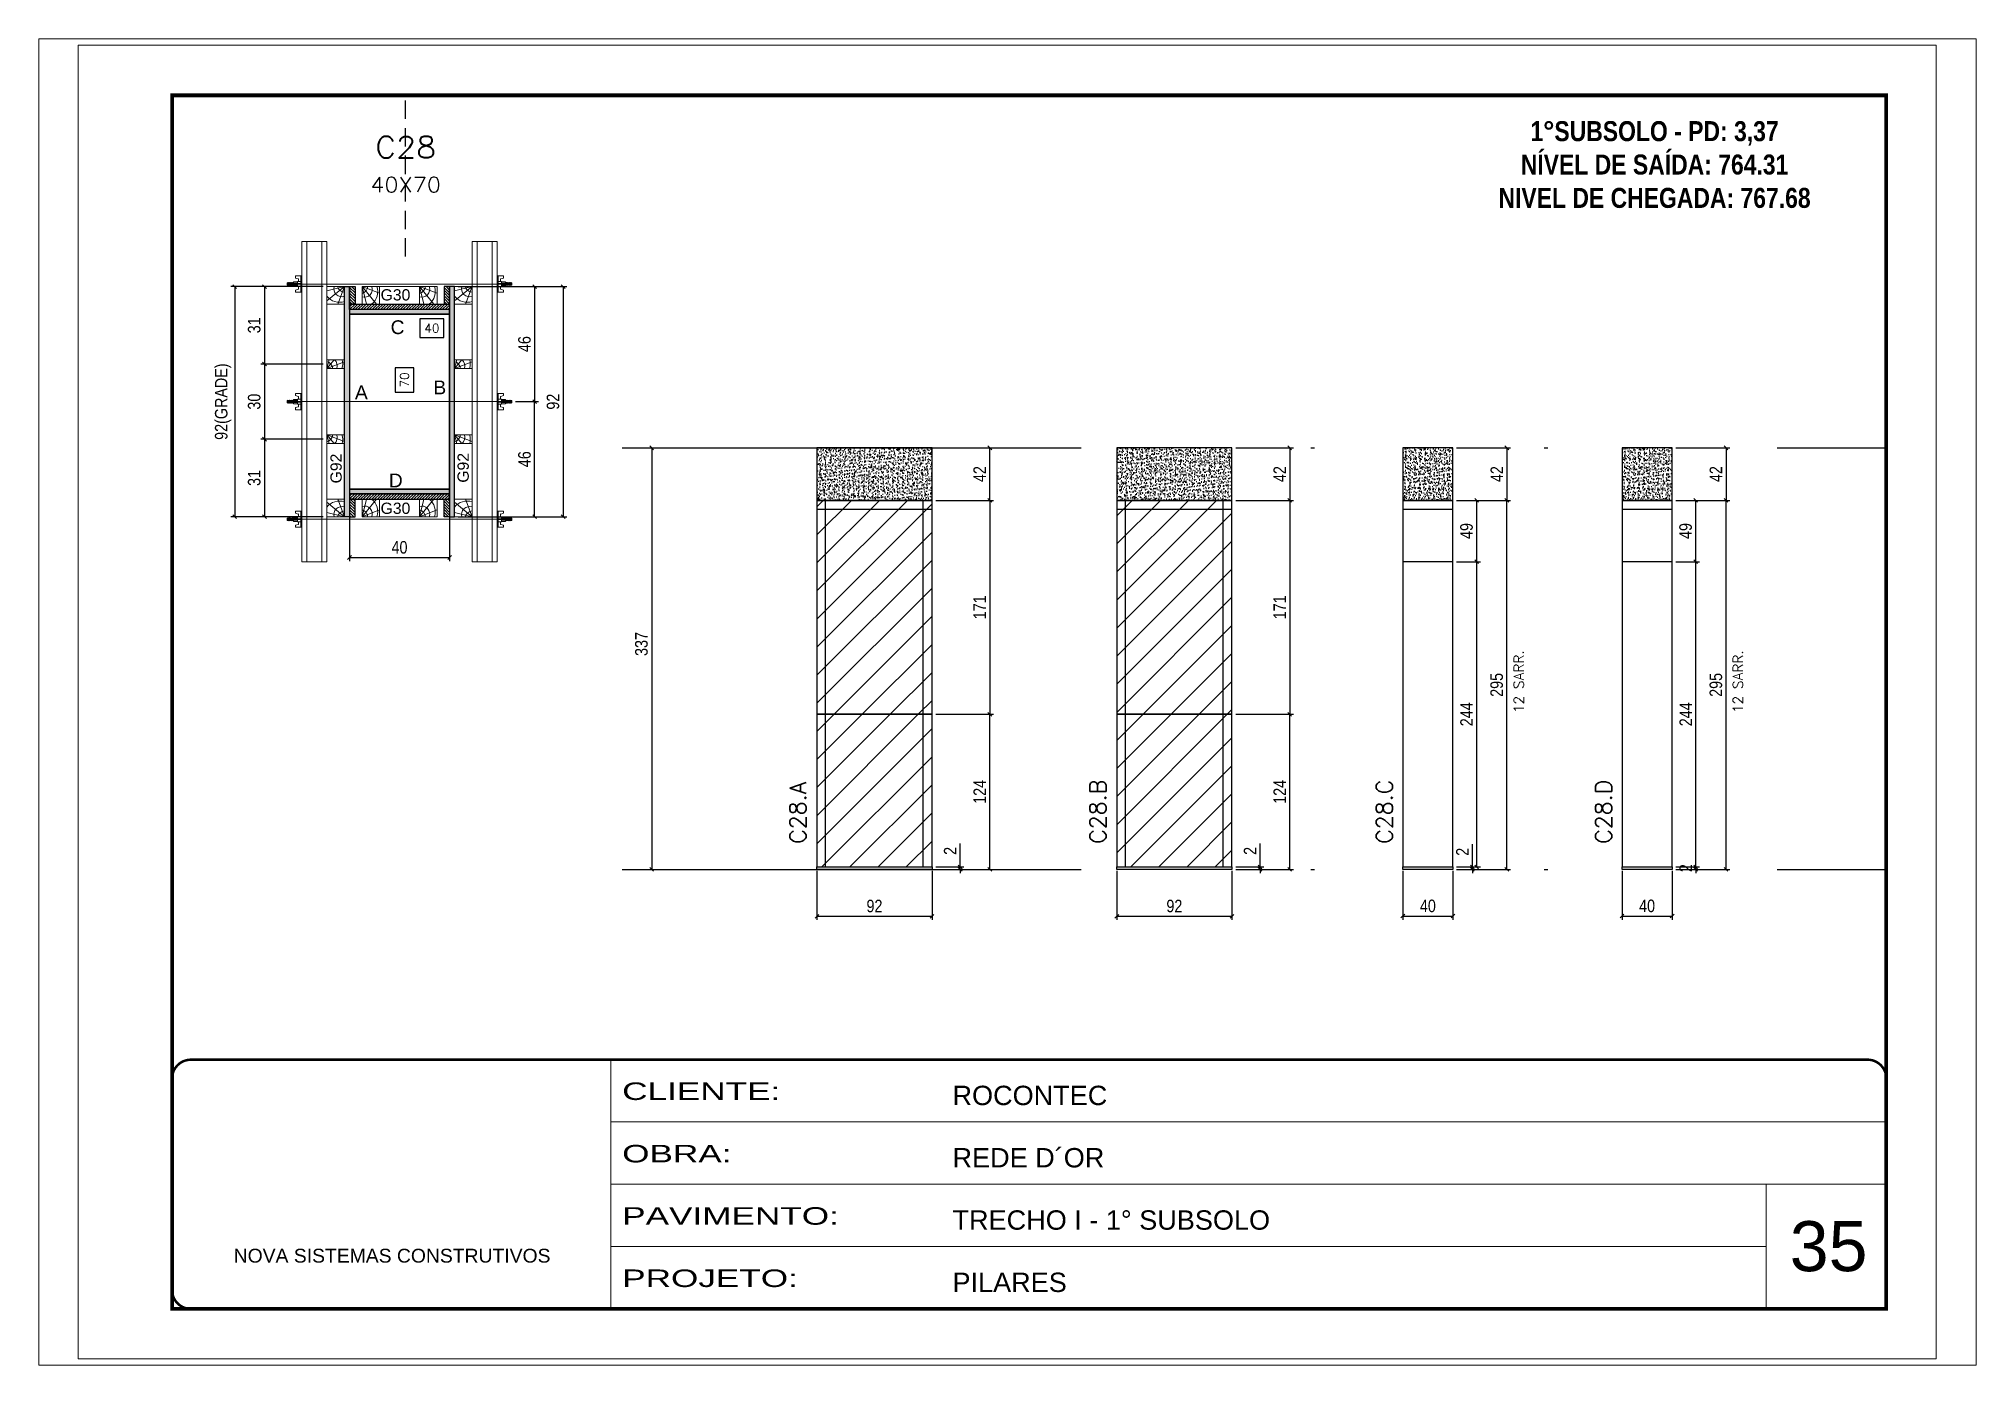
# Paper-space layout '01 (35)' of a CAD drawing. Extents: x -15 to 271, y 0 to 195.
# The model-space entities are those that its viewports show. They can reach past a viewport. Long polylines and large blocks are cut down to what shows.
import ezdxf
from ezdxf.enums import TextEntityAlignment as Align

# ---------------------------------------------------------------- set-up
doc = ezdxf.new("R2010")
doc.units = 0
for name, pattern in [('CONTINUO', [0]), ('DASHED', [0.75, 0.5, -0.25]), ('DIVIDE2', [0.625, 0.25, -0.125, 0, -0.125, 0, -0.125]), ('HIDDEN', [0.375, 0.25, -0.125])]:
    doc.linetypes.add(name, pattern=pattern)
for name, color, linetype, lineweight in [('CARIMBO', 255, 'Continuous', 9), ('Folhas', 255, 'Continuous', 9), ('Hachura', 251, 'Continuous', 9), ('Madeira', 126, 'Continuous', 18), ('Perfil Metálico', 224, 'Continuous', 18), ('SARRAFO DE PRESSAO', 251, 'DASHED', 9), ('Texto Seção', 7, 'Continuous', 15)]:
    doc.layers.add(name, color=color, linetype=linetype, lineweight=lineweight)
for name, color, linetype in [('CHAPA', 1, 'Continuous'), ('COTA', 241, 'Continuous'), ('cotas', 4, 'Continuous'), ('MEIO_PONT', 93, 'Continuous'), ('NOMENCLATURA', 7, 'Continuous'), ('Nível', 160, 'Continuous'), ('Painéis', 200, 'Continuous'), ('SARR_2.2x7', 40, 'Continuous'), ('SARRAFO', 251, 'Continuous'), ('Sarrafo de Pressão', 42, 'HIDDEN'), ('Texto de Titulo', 7, 'Continuous'), ('Texto Qtd Sarr', 242, 'Continuous'), ('TEXTO_GERAL', 7, 'Continuous')]:
    doc.layers.add(name, color=color, linetype=linetype)
doc.styles.add('ARIAL', font='arial.ttf')
doc.styles.add('COTA TECNICA', font='techl___.ttf', dxfattribs={"height": 10})
doc.styles.add('COTA TECNICA 2X', font='techl___.ttf', dxfattribs={"height": 10})
doc.styles.add('COTA TECNICA-50', font='techl___.ttf', dxfattribs={"height": 10})
doc.styles.add('REGUA-120', font='ROMANS.shx', dxfattribs={"height": 15})
doc.styles.add('ROMANC', font='techb___.ttf', dxfattribs={"height": 2.5})
doc.styles.add('ROMANS', font='romans.shx')
doc.styles.add('SANSSERIF', font='sas_____.pfb')
doc.styles.add('Tecnologia', font='')
doc.styles.get('Tecnologia').set_extended_font_data('Forgotten Futurist')
doc.dimstyles.new('COTA PAINEL-50', dxfattribs={"dimtxt": 10, "dimasz": 3, "dimexe": 3, "dimexo": 3, "dimgap": 3, "dimtad": 1, "dimdec": 1, "dimzin": 12, "dimdsep": 46, "dimtxsty": 'COTA TECNICA-50', "dimblk1": 'OBLIQUE', "dimblk2": 'OBLIQUE', "dimsah": 1, "dimcen": 0.9, "dimclrd": 4, "dimclre": 4, "dimclrt": 240, "dimadec": 1, "dimazin": 3, "dimtfac": 1, "dimtdec": 1, "dimtmove": 0, "dimatfit": 3, "dimfxl": 1, "dimtolj": 1, "dimtzin": 12, "dimarcsym": 0})
doc.dimstyles.new('PAINEL', dxfattribs={"dimtxt": 10, "dimasz": 3, "dimexe": 3, "dimexo": 3, "dimgap": 3, "dimtad": 1, "dimdec": 1, "dimzin": 12, "dimdsep": 46, "dimtxsty": 'COTA TECNICA', "dimblk1": 'OBLIQUE', "dimblk2": 'OBLIQUE', "dimsah": 1, "dimcen": 0.9, "dimclrd": 4, "dimclre": 4, "dimclrt": 240, "dimadec": 1, "dimazin": 3, "dimtfac": 1, "dimtdec": 1, "dimtmove": 0, "dimatfit": 3, "dimfxl": 1, "dimtolj": 1, "dimtzin": 12, "dimarcsym": 0})
doc.dimstyles.new('SECAO PILAR', dxfattribs={"dimtxt": 10, "dimasz": 3, "dimexe": 3, "dimexo": 3, "dimgap": 3, "dimtad": 1, "dimdec": 1, "dimlfac": 0.5, "dimzin": 12, "dimdsep": 46, "dimtxsty": 'COTA TECNICA 2X', "dimblk1": 'OBLIQUE', "dimblk2": 'OBLIQUE', "dimsah": 1, "dimcen": 0.9, "dimclrd": 256, "dimclre": 256, "dimclrt": 256, "dimadec": 1, "dimazin": 3, "dimtfac": 1, "dimtdec": 1, "dimtmove": 0, "dimatfit": 3, "dimfxl": 1, "dimtolj": 1, "dimtzin": 12, "dimarcsym": 0})
doc.dimstyles.new('SECÇÃO 2', dxfattribs={"dimtxt": 7, "dimasz": 6, "dimexe": 0.18, "dimexo": 2, "dimgap": -4, "dimtad": 3, "dimdec": 1, "dimlfac": 0.5, "dimzin": 12, "dimdsep": 46, "dimtxsty": 'ROMANS', "dimblk": 'ARCHTICK', "dimcen": 0.09, "dimse1": 1, "dimse2": 1, "dimsd1": 1, "dimsd2": 1, "dimclrd": 180, "dimclre": 5, "dimclrt": 1, "dimadec": 0, "dimazin": 3, "dimtfac": 1, "dimtdec": 1, "dimtofl": 0, "dimtmove": 0, "dimatfit": 3, "dimldrblk": 'ARCHTICK', "dimfxl": 1, "dimtolj": 1, "dimtzin": 0, "dimarcsym": 0})
pattern_1 = [(45, (-127656.967, -22713.47), (-11.2253202, 11.2253202), [])]
pattern_2 = [(50, (-127656.9665, -22713.4705), (5.46554007, -0.47817257), [0.5715, -6.2865]), (355, (-127656.9665, -22713.4705), (-1.05730264, 5.73170536), [0.4572, -5.02921753]), (100.4514447, (-127656.511, -22713.5104), (4.40823741, 5.25353256), [0.48570026, -5.34270734]), (46.1842, (-127656.9665, -22711.9465), (8.13237123, -1.26126984), [0.85725, -9.42975]), (96.6355576, (-127656.289, -22712.052), (7.122124, 7.42278374), [0.7285507, -8.01406824]), (351.184151, (-127656.9665, -22711.9465), (7.122124, 7.42278374), [0.685799, -7.54379196]), (21, (-127656.2045, -22712.3275), (4.54843174, -3.06795595), [0.5715, -6.2865]), (326, (-127656.2045, -22712.3275), (1.85406085, 5.52563898), [0.4572, -5.0292]), (71.451445, (-127655.8255, -22712.583), (6.40249258, 2.45768307), [0.48570026, -5.34269813]), (37.5, (-127656.9665, -22713.4705), (0.092658098, 2.536651166), [0, -4.96824, 0, -5.1054, 0, -5.04825]), (7.5, (-127656.9665, -22713.4705), (2.004589875, 3.005417245), [0, -2.91084, 0, -4.85394, 0, -1.92405]), (327.5, (-127658.6658, -22713.4705), (4.067717855, -0.17186232), [0, -1.905, 0, -5.9436, 0, -7.8867]), (317.5, (-127659.4278, -22713.4705), (4.44387544, 0.76279473), [0, -2.4765, 0, -3.94716, 0, -5.6007])]

psp = doc.layouts.new('01 (35)')

msp = doc.modelspace()

# ---------------------------------------------------------------- texts
at = {"layer": 'CARIMBO', "style": 'ARIAL'}
msp.add_text('35', height=40, dxfattribs=at).set_placement((7486.89, 2358.28))
at = {"layer": 'NOMENCLATURA', "color": 2, "insert": (7378.86, 3304.19), "char_height": 16, "attachment_point": 2, "style": 'ROMANC'}
msp.add_mtext_dynamic_manual_height_columns('\\P1°SUBSOLO - PD: 3,37\\PNÍVEL DE SAÍDA: 764.31\\PNIVEL DE CHEGADA: 767.68', width=300.2766, gutter_width=1, heights=[0], dxfattribs=at)
at = {"layer": 'Texto Seção', "linetype": 'Continuous', "style": 'ROMANS'}
for p in [(7274.33, 2804.42), (7449.51, 2804.42)]:
    msp.add_text('12 SARR.', height=8, rotation=90, dxfattribs=at).set_placement(p)
at = {"layer": 'Texto Seção', "char_height": 13, "width": 285.3299, "attachment_point": 7, "rotation": 90, "style": 'REGUA-120'}
for s, insert in [('C28.A', (6700.71, 2699.88)), ('C28.B', (6940.44, 2699.88)), ('C28.C', (7169.42, 2699.88)), ('C28.D', (7344.59, 2699.88))]:
    msp.add_mtext(s, dxfattribs=dict(at, insert=insert))
at = {"layer": 'TEXTO_GERAL', "style": 'ARIAL'}
for s, p in [('C', (6374.24, 3112.81)), ('A', (6345.29, 3060.76)), ('B', (6408, 3064.67)), ('D', (6372.83, 2990.31))]:
    msp.add_text(s, height=11, dxfattribs=at).set_placement(p, align=Align.MIDDLE_CENTER)
at = {"layer": 'TEXTO_GERAL', "color": 0, "linetype": 'Continuous', "style": 'SANSSERIF'}
for p in [(6325.1, 2987.98), (6426.66, 2988.52)]:
    msp.add_text('G92', height=9, rotation=90, dxfattribs=at).set_placement(p, align=Align.MIDDLE_LEFT)
at = {"layer": 'TEXTO_GERAL', "color": 0, "linetype": 'Continuous', "char_height": 9, "width": 285.3299, "style": 'SANSSERIF'}
for insert, attachment_point in [((6360.68, 3143.17), 1), ((6360.68, 2963.45), 7)]:
    msp.add_mtext('G30', dxfattribs=dict(at, insert=insert, attachment_point=attachment_point))

# ---------------------------------------------------------------- blocks, each defined once
blk = doc.blocks.new('9999999999')
at = {"color": 30, "linetype": 'CONTINUO'}
for p, q in [((98564.6, 34230.2), (98564.6, 34429.4)), ((98564.6, 34379.6), (99584, 34379.6)), ((98564.6, 34329.8), (99488, 34329.8)), ((99584, 34329.8), (99488, 34329.8)), ((99488, 34329.8), (99488, 34230.2)), ((98564.6, 34280), (99488, 34280))]:
    blk.add_line(p, q, dxfattribs=at)
at = {"color": 30, "linetype": 'CONTINUO', "const_width": 2}
blk.add_lwpolyline([(99584, 34230.2), (99584, 34414.4, 0.414214), (99569, 34429.4), (98229, 34429.4, 0.414214), (98214, 34414.4), (98214, 34245.2, 0.414214), (98229, 34230.2), (99584, 34230.2)], format="xyb", dxfattribs=at)
at = {"layer": 'Folhas'}
blk.add_lwpolyline([(98139, 34190.2), (99624, 34190.2), (99624, 35240.2), (98139, 35240.2)], close=True, dxfattribs=at)
at = {"layer": 'Folhas', "color": 30, "const_width": 3}
blk.add_lwpolyline([(98214, 34230.2), (99584, 34230.2), (99584, 35200.2), (98214, 35200.2)], close=True, dxfattribs=at)
at = {"color": 7, "linetype": 'Continuous', "ltscale": 5, "style": 'ARIAL'}
for s, height, p in [('ROCONTEC', 15.48, (98837.7, 34393.1)), ('REDE D´OR', 15.48, (98837.7, 34343.3)), ('TRECHO I - 1° SUBSOLO', 15.483, (98837.7, 34293.5)), ('NOVA SISTEMAS CONSTRUTIVOS', 11.059, (98263.2, 34267.2)), ('PILARES', 15.48, (98837.7, 34243.7))]:
    blk.add_text(s, height=height, dxfattribs=at).set_placement(p)
at = {"layer": 'Folhas', "color": 7, "style": 'Tecnologia', "width": 1.5}
for s, p in [('CLIENTE:', (98573.7, 34397.2)), ('OBRA:', (98573.7, 34347.3)), ('PAVIMENTO:', (98573.7, 34297.5)), ('PROJETO:', (98573.7, 34247.7))]:
    blk.add_text(s, height=14, dxfattribs=at).set_placement(p)
blk = doc.blocks.new('*D1756')
at = {"layer": 'COTA', "color": 180, "lineweight": -2, "transparency": 16777216}
for p, q in [((6387.3, 3080.3), (6372.3, 3080.3)), ((6372.3, 3080.3), (6372.3, 3061)), ((6387.3, 3061), (6387.3, 3080.3)), ((6372.3, 3061), (6387.3, 3061))]:
    blk.add_line(p, q, dxfattribs=at)
at = {"layer": 'Defpoints', "color": 0, "transparency": 16777216}
for p in [(6335.8, 3123.3), (6335.8, 2983.3), (6391.3, 2983.3)]:
    blk.add_point(p, dxfattribs=at)
at = {"layer": 'COTA', "color": 1, "transparency": 16777216, "insert": (6379.8, 3070.7), "char_height": 7, "attachment_point": 5, "rotation": 90, "style": 'ROMANS'}
blk.add_mtext('\\A1;70', dxfattribs=at)
blk = doc.blocks.new('_ArchTick')
at = {"color": 0, "linetype": 'ByBlock', "const_width": 0.15}
blk.add_lwpolyline([(-0.5, -0.5), (0.5, 0.5)], dxfattribs=at)
blk = doc.blocks.new('_Oblique')
at = {"color": 0, "linetype": 'ByBlock', "lineweight": -2}
blk.add_line((-0.5, -0.5), (0.5, 0.5), dxfattribs=at)
blk = doc.blocks.new('*D1757')
at = {"layer": 'COTA', "lineweight": -2, "transparency": 16777216}
for p, q in [((6422.8, 3145.3), (6509.6, 3145.3)), ((6506.6, 3145.3), (6506.6, 2961.3)), ((6422.8, 2961.3), (6509.6, 2961.3))]:
    blk.add_line(p, q, dxfattribs=at)
at = {"layer": 'Defpoints', "color": 0, "transparency": 16777216}
for p in [(6419.8, 3145.3), (6419.8, 2961.3), (6506.6, 2961.3)]:
    blk.add_point(p, dxfattribs=at)
at = {"layer": 'COTA', "lineweight": -2, "transparency": 16777216, "xscale": 3, "yscale": 3, "zscale": 3}
for p, rotation in [((6506.6, 3145.3), 90), ((6506.6, 2961.3), 270)]:
    blk.add_blockref('_Oblique', p, dxfattribs=dict(at, rotation=rotation))
at = {"layer": 'COTA', "transparency": 16777216, "insert": (6498.5, 3053.3), "char_height": 10, "attachment_point": 5, "rotation": 90, "style": 'COTA TECNICA 2X'}
blk.add_mtext('\\A1;92', dxfattribs=at)
blk = doc.blocks.new('*D1758')
at = {"layer": 'COTA', "lineweight": -2, "transparency": 16777216}
for p, q in [((6456.8, 3145.3), (6486.8, 3145.3)), ((6483.8, 3145.3), (6483.8, 3053.3)), ((6468.6, 3053.3), (6486.8, 3053.3))]:
    blk.add_line(p, q, dxfattribs=at)
at = {"layer": 'Defpoints', "color": 0, "transparency": 16777216}
for p in [(6453.8, 3145.3), (6465.6, 3053.3), (6483.8, 3053.3)]:
    blk.add_point(p, dxfattribs=at)
at = {"layer": 'COTA', "lineweight": -2, "transparency": 16777216, "xscale": 3, "yscale": 3, "zscale": 3}
for p, rotation in [((6483.8, 3145.3), 90), ((6483.8, 3053.3), 270)]:
    blk.add_blockref('_Oblique', p, dxfattribs=dict(at, rotation=rotation))
at = {"layer": 'COTA', "transparency": 16777216, "insert": (6475.7, 3099.3), "char_height": 10, "attachment_point": 5, "rotation": 90, "style": 'COTA TECNICA 2X'}
blk.add_mtext('\\A1;46', dxfattribs=at)
blk = doc.blocks.new('*D1759')
at = {"layer": 'COTA', "lineweight": -2, "transparency": 16777216}
for p, q in [((6468.6, 3053.3), (6486.8, 3053.3)), ((6483.8, 2961.3), (6483.8, 3053.3)), ((6456.8, 2961.3), (6486.8, 2961.3))]:
    blk.add_line(p, q, dxfattribs=at)
at = {"layer": 'Defpoints', "color": 0, "transparency": 16777216}
for p in [(6465.6, 3053.3), (6483.8, 3053.3), (6453.8, 2961.3)]:
    blk.add_point(p, dxfattribs=at)
at = {"layer": 'COTA', "lineweight": -2, "transparency": 16777216, "xscale": 3, "yscale": 3, "zscale": 3}
for p, rotation in [((6483.8, 3053.3), 90), ((6483.8, 2961.3), 270)]:
    blk.add_blockref('_Oblique', p, dxfattribs=dict(at, rotation=rotation))
at = {"layer": 'COTA', "transparency": 16777216, "insert": (6475.7, 3007.3), "char_height": 10, "attachment_point": 5, "rotation": 90, "style": 'COTA TECNICA 2X'}
blk.add_mtext('\\A1;46', dxfattribs=at)
blk = doc.blocks.new('*D1760')
at = {"layer": 'COTA', "color": 180, "lineweight": -2, "transparency": 16777216}
for p, q in [((6411.3, 3119.5), (6392, 3119.5)), ((6392, 3119.5), (6392, 3104.5)), ((6411.3, 3104.5), (6411.3, 3119.5)), ((6392, 3104.5), (6411.3, 3104.5))]:
    blk.add_line(p, q, dxfattribs=at)
at = {"layer": 'Defpoints', "color": 0, "transparency": 16777216}
for p in [(6335.8, 3123.3), (6415.8, 3123.3), (6415.8, 3100.5)]:
    blk.add_point(p, dxfattribs=at)
at = {"layer": 'COTA', "color": 1, "transparency": 16777216, "insert": (6401.7, 3112), "char_height": 7, "attachment_point": 5, "style": 'ROMANS'}
blk.add_mtext('\\A1;40', dxfattribs=at)
blk = doc.blocks.new('titulo1')
at = {"layer": 'Defpoints', "color": 252, "linetype": 'HIDDEN', "ltscale": 2}
blk.add_line((0, 0), (0, 125), dxfattribs=at)
at = {"layer": 'Defpoints', "style": 'ROMANS', "oblique": 15}
blk.add_attdef('FOLHA', text='', height=10, dxfattribs=at).set_placement((0, 15.6), align=Align.MIDDLE_CENTER)
at = {"layer": 'Texto Qtd Sarr', "color": 3, "style": 'ROMANS', "oblique": 15}
for tag, height, p in [('TITULO', 17, (0, 71.4)), ('SEÇÃO', 12, (0, 41.5))]:
    blk.add_attdef(tag, text='', height=height, dxfattribs=at).set_placement(p, align=Align.MIDDLE_CENTER)
blk = doc.blocks.new('PONTALETE')
at = {"layer": 'Madeira'}
for q in [(2.71, 7), (7, 5.76), (7, 1.74)]:
    blk.add_line((0, 0), q, dxfattribs=at)
blk.add_lwpolyline([(0, 0), (7, 0), (7, 7), (0, 7)], close=True, dxfattribs=at)
for centre, radius, start, end in [((2.04, 0.06), 6.23, 37.28179, 109.09128), ((1.09, 0.9), 3.19, 343.60304, 109.98471), ((-0.21, -0.78), 3.09, 14.63219, 86.0383)]:
    blk.add_arc(centre, radius, start, end, dxfattribs=at)
blk = doc.blocks.new('*D1761')
at = {"layer": 'COTA', "lineweight": -2, "transparency": 16777216}
for p, q in [((6314.8, 3145.3), (6241.1, 3145.3)), ((6244.1, 3145.3), (6244.1, 2961.3)), ((6314.8, 2961.3), (6241.1, 2961.3))]:
    blk.add_line(p, q, dxfattribs=at)
at = {"layer": 'Defpoints', "color": 0, "transparency": 16777216}
for p in [(6317.8, 3145.3), (6244.1, 2961.3), (6317.8, 2961.3)]:
    blk.add_point(p, dxfattribs=at)
at = {"layer": 'COTA', "lineweight": -2, "transparency": 16777216, "xscale": 3, "yscale": 3, "zscale": 3}
for p, rotation in [((6244.1, 3145.3), 90), ((6244.1, 2961.3), 270)]:
    blk.add_blockref('_Oblique', p, dxfattribs=dict(at, rotation=rotation))
at = {"layer": 'COTA', "transparency": 16777216, "insert": (6234.8, 3053.3), "char_height": 10, "attachment_point": 5, "rotation": 90, "style": 'COTA TECNICA 2X'}
blk.add_mtext('\\A1;92(GRADE)', dxfattribs=at)
blk = doc.blocks.new('MEIO PONTALETE')
at = {"layer": 'Madeira'}
for q in [(2.71, 7), (3.5, 2.88), (3.5, 0.87)]:
    blk.add_line((0, 0), q, dxfattribs=at)
blk.add_lwpolyline([(0, 0), (3.5, 0), (3.5, 7), (0, 7)], close=True, dxfattribs=at)
for centre, radius, start, end in [((2.04, 0.06), 6.23, 76.44987, 109.09128), ((1.09, 0.9), 3.19, 40.90626, 109.98471), ((-0.21, -0.78), 3.09, 14.63219, 86.0383)]:
    blk.add_arc(centre, radius, start, end, dxfattribs=at)
blk = doc.blocks.new('*D1762')
at = {"layer": 'COTA', "lineweight": -2, "transparency": 16777216}
for p, q in [((6314.8, 3023.3), (6264.9, 3023.3)), ((6267.9, 3023.3), (6267.9, 2961.3)), ((6314.8, 2961.3), (6264.9, 2961.3))]:
    blk.add_line(p, q, dxfattribs=at)
at = {"layer": 'Defpoints', "color": 0, "transparency": 16777216}
for p in [(6317.8, 3023.3), (6267.9, 2961.3), (6317.8, 2961.3)]:
    blk.add_point(p, dxfattribs=at)
at = {"layer": 'COTA', "lineweight": -2, "transparency": 16777216, "xscale": 3, "yscale": 3, "zscale": 3}
for p, rotation in [((6267.9, 3023.3), 90), ((6267.9, 2961.3), 270)]:
    blk.add_blockref('_Oblique', p, dxfattribs=dict(at, rotation=rotation))
at = {"layer": 'COTA', "transparency": 16777216, "insert": (6259.7, 2992.3), "char_height": 10, "attachment_point": 5, "rotation": 90, "style": 'COTA TECNICA 2X'}
blk.add_mtext('\\A1;31', dxfattribs=at)
blk = doc.blocks.new('C')
at = {"layer": 'Hachura', "color": 0}
for p, q in [((0, 3.22), (0, -3.22)), ((0.45, 3.22), (0, 3.22)), ((0.46, 3.16), (0, 3.16)), ((0.46, 3.05), (0, 3.05)), ((0.46, 2.88), (0, 2.88)), ((0, 2.75), (0, -1.16)), ((0.46, 2.65), (0, 2.65)), ((0.46, 2.23), (0, 2.23)), ((0.46, 1.51), (0, 1.51)), ((0.39, 0.49), (0.17, 0.49)), ((0.45, -3.23), (0.45, 3.22)), ((0.45, 3.22), (2.58, 3.22)), ((1.74, 0.97), (0.45, 0.97)), ((1.45, 0.1), (0.45, 0.1)), ((1.35, 1.94), (1.35, 0.96)), ((2.58, 2.39), (1.47, 2.09)), ((1.74, -0.97), (1.74, 0.97)), ((1.74, 0.97), (1.74, 0.84)), ((1.74, 0.97), (1.74, 0.84)), ((1.74, 0.84), (3.35, 0.84)), ((3.35, 0.45), (1.74, 0.45)), ((2.58, 3.22), (2.58, 2.39)), ((3.32, 0.84), (3.32, -0.84)), ((3.35, 0.84), (3.35, -0.84)), ((3.68, 0.45), (3.35, 0.45)), ((3.84, -0.52), (3.35, 0.45)), ((3.35, 0.06), (3.67, -0.57)), ((3.68, 0.45), (4.16, -0.52)), ((3.72, 0.5), (4.25, -0.57)), ((4.37, -0.55), (3.83, 0.53)), ((4.15, 0.45), (3.93, 0.45)), ((4.42, -0.52), (3.93, 0.45)), ((4.15, 0.45), (4.26, 0.45)), ((4.26, 0.45), (4.74, -0.52)), ((4.3, 0.5), (4.83, -0.57)), ((4.95, -0.55), (4.41, 0.53)), ((4.51, 0.45), (4.84, 0.45)), ((5, -0.52), (4.51, 0.45)), ((4.84, 0.45), (5.32, -0.52)), ((4.88, 0.5), (5.41, -0.57)), ((5.53, -0.55), (4.99, 0.53)), ((5.58, -0.52), (5.09, 0.45)), ((5.42, 0.45), (5.09, 0.45)), ((5.58, -0.52), (5.09, 0.45)), ((5.42, 0.45), (5.74, -0.19)), ((5.46, 0.5), (5.74, -0.07)), ((5.74, 0.19), (5.57, 0.53)), ((5.74, 0.32), (5.68, 0.45)), ((5.68, 0.45), (5.74, 0.45)), ((5.74, 0.45), (5.9, 0.29)), ((5.74, 0.45), (5.74, -0.52)), ((5.9, -0.36), (5.9, 0.29)), ((0.45, 0), (0, 0)), ((0.46, -1.52), (0, -1.52)), ((0.46, -2.23), (0, -2.23)), ((0.46, -2.65), (0, -2.65)), ((0.46, -2.88), (0, -2.88)), ((0.46, -3.05), (0, -3.05)), ((0.46, -3.16), (0, -3.16)), ((0, -3.22), (2.57, -3.22)), ((0.08, -0.48), (0.29, -0.48)), ((0.29, -0.48), (0.4, -0.48)), ((0.45, 0), (0.45, -0.97)), ((0.45, -0.16), (1.45, -0.16)), ((0.45, -0.65), (0.45, -0.32)), ((0.45, -3.23), (0.45, -0.65)), ((0.45, -0.97), (1.74, -0.97)), ((1.35, -1.94), (1.35, -0.97)), ((2.58, -2.39), (1.47, -2.1)), ((3.35, -0.32), (1.74, -0.32)), ((3.35, -0.84), (1.74, -0.84)), ((2.58, -3.23), (2.58, -2.39)), ((3.35, -0.07), (3.58, -0.52)), ((3.35, -0.52), (3.58, -0.52)), ((3.84, -0.52), (4.16, -0.52)), ((4.42, -0.52), (4.74, -0.52)), ((4.63, -0.52), (4.74, -0.52)), ((5, -0.52), (5.32, -0.52)), ((5.58, -0.52), (5.74, -0.52)), ((5.74, -0.52), (5.9, -0.36)), ((5.74, -0.52), (5.74, -0.52))]:
    blk.add_line(p, q, dxfattribs=at)
for centre, radius, start, end in [((1.52, 1.94), 0.161, 104.74356, 180), ((1.44, -0.03), 0.129, 272.69497, 87.30503), ((3.81, 0.39), 0.143, 25.56881, 154.43119), ((4.39, 0.39), 0.143, 25.56881, 154.43119), ((4.97, 0.39), 0.143, 25.56881, 154.43119), ((5.55, 0.39), 0.143, 25.56881, 154.43119), ((0.17, -0.37), 0.174, 221.74404, 317.85924), ((1.52, -1.94), 0.161, 180, 255.25644), ((3.71, -0.4), 0.174, 222.14076, 318.25596), ((4.29, -0.4), 0.174, 222.14076, 318.25596), ((4.87, -0.4), 0.174, 222.14076, 318.25596), ((5.45, -0.4), 0.174, 222.14076, 318.25596), ((5.61, -0.4), 0.174, 317.85924, 318.25596)]:
    blk.add_arc(centre, radius, start, end, dxfattribs=at)
blk = doc.blocks.new('*D1763')
at = {"layer": 'COTA', "lineweight": -2, "transparency": 16777216}
for p, q in [((6314.8, 3145.3), (6264.9, 3145.3)), ((6267.9, 3145.3), (6267.9, 3083.3)), ((6314.8, 3083.3), (6264.9, 3083.3))]:
    blk.add_line(p, q, dxfattribs=at)
at = {"layer": 'Defpoints', "color": 0, "transparency": 16777216}
for p in [(6317.8, 3145.3), (6267.9, 3083.3), (6317.8, 3083.3)]:
    blk.add_point(p, dxfattribs=at)
at = {"layer": 'COTA', "lineweight": -2, "transparency": 16777216, "xscale": 3, "yscale": 3, "zscale": 3}
for p, rotation in [((6267.9, 3145.3), 90), ((6267.9, 3083.3), 270)]:
    blk.add_blockref('_Oblique', p, dxfattribs=dict(at, rotation=rotation))
at = {"layer": 'COTA', "transparency": 16777216, "insert": (6259.7, 3114.3), "char_height": 10, "attachment_point": 5, "rotation": 90, "style": 'COTA TECNICA 2X'}
blk.add_mtext('\\A1;31', dxfattribs=at)
blk = doc.blocks.new('*D1764')
at = {"layer": 'COTA', "lineweight": -2, "transparency": 16777216}
for p, q in [((6314.8, 3083.3), (6264.9, 3083.3)), ((6267.9, 3083.3), (6267.9, 3023.3)), ((6314.8, 3023.3), (6264.9, 3023.3))]:
    blk.add_line(p, q, dxfattribs=at)
at = {"layer": 'Defpoints', "color": 0, "transparency": 16777216}
for p in [(6317.8, 3083.3), (6267.9, 3023.3), (6317.8, 3023.3)]:
    blk.add_point(p, dxfattribs=at)
at = {"layer": 'COTA', "lineweight": -2, "transparency": 16777216, "xscale": 3, "yscale": 3, "zscale": 3}
for p, rotation in [((6267.9, 3083.3), 90), ((6267.9, 3023.3), 270)]:
    blk.add_blockref('_Oblique', p, dxfattribs=dict(at, rotation=rotation))
at = {"layer": 'COTA', "transparency": 16777216, "insert": (6259.7, 3053.3), "char_height": 10, "attachment_point": 5, "rotation": 90, "style": 'COTA TECNICA 2X'}
blk.add_mtext('\\A1;30', dxfattribs=at)
blk = doc.blocks.new('*D2214')
at = {"layer": 'COTA', "lineweight": -2, "transparency": 16777216}
for p, q in [((6335.8, 2976.7), (6335.8, 2925.7)), ((6415.8, 2976.7), (6415.8, 2925.7)), ((6335.8, 2928.7), (6415.8, 2928.7))]:
    blk.add_line(p, q, dxfattribs=at)
at = {"layer": 'Defpoints', "color": 0, "transparency": 16777216}
for p in [(6335.8, 2979.7), (6415.8, 2979.7), (6415.8, 2928.7)]:
    blk.add_point(p, dxfattribs=at)
at = {"layer": 'COTA', "lineweight": -2, "transparency": 16777216, "xscale": 3, "yscale": 3, "zscale": 3, "rotation": 180}
blk.add_blockref('_Oblique', (6335.8, 2928.7), dxfattribs=at)
at = {"layer": 'COTA', "lineweight": -2, "transparency": 16777216, "xscale": 3, "yscale": 3, "zscale": 3}
blk.add_blockref('_Oblique', (6415.8, 2928.7), dxfattribs=at)
at = {"layer": 'COTA', "transparency": 16777216, "insert": (6375.8, 2936.8), "char_height": 10, "attachment_point": 5, "style": 'COTA TECNICA 2X'}
blk.add_mtext('\\A1;40', dxfattribs=at)
blk = doc.blocks.new('*D2215')
at = {"layer": 'cotas', "color": 4, "linetype": 'ByBlock', "lineweight": -2, "transparency": 16777216}
for p, q in [((6556.7, 3016.4), (6580.4, 3016.4)), ((6577.4, 3016.4), (6577.4, 2679.4)), ((6556.7, 2679.4), (6580.4, 2679.4))]:
    blk.add_line(p, q, dxfattribs=at)
at = {"layer": 'Defpoints', "color": 0, "linetype": 'ByBlock', "transparency": 16777216}
for p in [(6553.7, 3016.4), (6553.7, 2679.4), (6577.4, 2679.4)]:
    blk.add_point(p, dxfattribs=at)
at = {"layer": 'cotas', "color": 4, "linetype": 'ByBlock', "lineweight": -2, "transparency": 16777216, "xscale": 3, "yscale": 3, "zscale": 3}
for p, rotation in [((6577.4, 3016.4), 90), ((6577.4, 2679.4), 270)]:
    blk.add_blockref('_Oblique', p, dxfattribs=dict(at, rotation=rotation))
at = {"layer": 'cotas', "color": 240, "linetype": 'ByBlock', "transparency": 16777216, "insert": (6569.2, 2859.6), "char_height": 10, "attachment_point": 5, "rotation": 90, "style": 'COTA TECNICA'}
blk.add_mtext('\\A1;337', dxfattribs=at)
blk = doc.blocks.new('*D1548')
at = {"layer": 'COTA', "color": 4, "lineweight": -2, "transparency": 16777216}
for p, q in [((6709.4, 2678.4), (6709.4, 2639)), ((6801.4, 2678.4), (6801.4, 2639)), ((6709.4, 2642), (6801.4, 2642))]:
    blk.add_line(p, q, dxfattribs=at)
at = {"layer": 'Defpoints', "color": 0, "transparency": 16777216}
for p in [(6709.4, 2681.4), (6801.4, 2681.4), (6801.4, 2642)]:
    blk.add_point(p, dxfattribs=at)
at = {"layer": 'COTA', "color": 4, "lineweight": -2, "transparency": 16777216, "xscale": 3, "yscale": 3, "zscale": 3, "rotation": 180}
blk.add_blockref('_Oblique', (6709.4, 2642), dxfattribs=at)
at = {"layer": 'COTA', "color": 4, "lineweight": -2, "transparency": 16777216, "xscale": 3, "yscale": 3, "zscale": 3}
blk.add_blockref('_Oblique', (6801.4, 2642), dxfattribs=at)
at = {"layer": 'COTA', "color": 240, "transparency": 16777216, "insert": (6755.4, 2650.1), "char_height": 10, "attachment_point": 5, "style": 'COTA TECNICA'}
blk.add_mtext('\\A1;92', dxfattribs=at)
blk = doc.blocks.new('*D1549')
at = {"layer": 'COTA', "color": 4, "lineweight": -2, "transparency": 16777216}
for p, q in [((6804.4, 2803.4), (6850.6, 2803.4)), ((6847.6, 2679.4), (6847.6, 2803.4)), ((6804.4, 2679.4), (6850.6, 2679.4))]:
    blk.add_line(p, q, dxfattribs=at)
at = {"layer": 'Defpoints', "color": 0, "transparency": 16777216}
for p in [(6801.4, 2803.4), (6847.6, 2803.4), (6801.4, 2679.4)]:
    blk.add_point(p, dxfattribs=at)
at = {"layer": 'COTA', "color": 4, "lineweight": -2, "transparency": 16777216, "xscale": 3, "yscale": 3, "zscale": 3}
for p, rotation in [((6847.6, 2803.4), 90), ((6847.6, 2679.4), 270)]:
    blk.add_blockref('_Oblique', p, dxfattribs=dict(at, rotation=rotation))
at = {"layer": 'COTA', "color": 240, "transparency": 16777216, "insert": (6839.5, 2741.4), "char_height": 10, "attachment_point": 5, "rotation": 90, "style": 'COTA TECNICA-50'}
blk.add_mtext('\\A1;124', dxfattribs=at)
blk = doc.blocks.new('*D1550')
at = {"layer": 'COTA', "color": 4, "lineweight": -2, "transparency": 16777216}
for p, q in [((6823.9, 2681.4), (6823.9, 2700.2)), ((6804.4, 2681.4), (6826.9, 2681.4)), ((6804.4, 2679.4), (6826.9, 2679.4)), ((6823.9, 2679.4), (6823.9, 2681.4)), ((6823.9, 2679.4), (6823.9, 2676.4))]:
    blk.add_line(p, q, dxfattribs=at)
at = {"layer": 'Defpoints', "color": 0, "transparency": 16777216}
for p in [(6801.4, 2681.4), (6801.4, 2679.4), (6823.9, 2679.4)]:
    blk.add_point(p, dxfattribs=at)
at = {"layer": 'COTA', "color": 4, "lineweight": -2, "transparency": 16777216, "xscale": 3, "yscale": 3, "zscale": 3}
for p, rotation in [((6823.9, 2681.4), 270), ((6823.9, 2679.4), 90)]:
    blk.add_blockref('_Oblique', p, dxfattribs=dict(at, rotation=rotation))
at = {"layer": 'COTA', "color": 240, "transparency": 16777216, "insert": (6815.9, 2694.2), "char_height": 10, "attachment_point": 5, "rotation": 90, "style": 'COTA TECNICA-50'}
blk.add_mtext('\\A1;2', dxfattribs=at)
blk = doc.blocks.new('*D2120')
at = {"layer": 'COTA', "color": 4, "linetype": 'ByBlock', "lineweight": -2, "transparency": 16777216}
for p, q in [((6804.4, 2974.4), (6850.6, 2974.4)), ((6847.6, 2974.4), (6847.6, 2803.4)), ((6804.4, 2803.4), (6850.6, 2803.4))]:
    blk.add_line(p, q, dxfattribs=at)
at = {"layer": 'Defpoints', "color": 0, "linetype": 'ByBlock', "transparency": 16777216}
for p in [(6801.4, 2974.4), (6801.4, 2803.4), (6847.6, 2803.4)]:
    blk.add_point(p, dxfattribs=at)
at = {"layer": 'COTA', "color": 4, "linetype": 'ByBlock', "lineweight": -2, "transparency": 16777216, "xscale": 3, "yscale": 3, "zscale": 3}
for p, rotation in [((6847.6, 2974.4), 90), ((6847.6, 2803.4), 270)]:
    blk.add_blockref('_Oblique', p, dxfattribs=dict(at, rotation=rotation))
at = {"layer": 'COTA', "color": 240, "linetype": 'ByBlock', "transparency": 16777216, "insert": (6839.5, 2888.9), "char_height": 10, "attachment_point": 5, "rotation": 90, "style": 'COTA TECNICA'}
blk.add_mtext('\\A1;171', dxfattribs=at)
blk = doc.blocks.new('*D1551')
at = {"layer": 'COTA', "color": 4, "lineweight": -2, "transparency": 16777216}
for p, q in [((6949.1, 2678.4), (6949.1, 2639)), ((7041.1, 2678.4), (7041.1, 2639)), ((6949.1, 2642), (7041.1, 2642))]:
    blk.add_line(p, q, dxfattribs=at)
at = {"layer": 'Defpoints', "color": 0, "transparency": 16777216}
for p in [(6949.1, 2681.4), (7041.1, 2681.4), (7041.1, 2642)]:
    blk.add_point(p, dxfattribs=at)
at = {"layer": 'COTA', "color": 4, "lineweight": -2, "transparency": 16777216, "xscale": 3, "yscale": 3, "zscale": 3, "rotation": 180}
blk.add_blockref('_Oblique', (6949.1, 2642), dxfattribs=at)
at = {"layer": 'COTA', "color": 4, "lineweight": -2, "transparency": 16777216, "xscale": 3, "yscale": 3, "zscale": 3}
blk.add_blockref('_Oblique', (7041.1, 2642), dxfattribs=at)
at = {"layer": 'COTA', "color": 240, "transparency": 16777216, "insert": (6995.1, 2650.1), "char_height": 10, "attachment_point": 5, "style": 'COTA TECNICA'}
blk.add_mtext('\\A1;92', dxfattribs=at)
blk = doc.blocks.new('*D1552')
at = {"layer": 'COTA', "color": 4, "lineweight": -2, "transparency": 16777216}
for p, q in [((7044.1, 2803.4), (7090.3, 2803.4)), ((7087.3, 2679.4), (7087.3, 2803.4)), ((7044.1, 2679.4), (7090.3, 2679.4))]:
    blk.add_line(p, q, dxfattribs=at)
at = {"layer": 'Defpoints', "color": 0, "transparency": 16777216}
for p in [(7041.1, 2803.4), (7087.3, 2803.4), (7041.1, 2679.4)]:
    blk.add_point(p, dxfattribs=at)
at = {"layer": 'COTA', "color": 4, "lineweight": -2, "transparency": 16777216, "xscale": 3, "yscale": 3, "zscale": 3}
for p, rotation in [((7087.3, 2803.4), 90), ((7087.3, 2679.4), 270)]:
    blk.add_blockref('_Oblique', p, dxfattribs=dict(at, rotation=rotation))
at = {"layer": 'COTA', "color": 240, "transparency": 16777216, "insert": (7079.3, 2741.4), "char_height": 10, "attachment_point": 5, "rotation": 90, "style": 'COTA TECNICA-50'}
blk.add_mtext('\\A1;124', dxfattribs=at)
blk = doc.blocks.new('*D1553')
at = {"layer": 'COTA', "color": 4, "lineweight": -2, "transparency": 16777216}
for p, q in [((7063.6, 2681.4), (7063.6, 2700.2)), ((7044.1, 2681.4), (7066.6, 2681.4)), ((7044.1, 2679.4), (7066.6, 2679.4)), ((7063.6, 2679.4), (7063.6, 2681.4)), ((7063.6, 2679.4), (7063.6, 2676.4))]:
    blk.add_line(p, q, dxfattribs=at)
at = {"layer": 'Defpoints', "color": 0, "transparency": 16777216}
for p in [(7041.1, 2681.4), (7041.1, 2679.4), (7063.6, 2679.4)]:
    blk.add_point(p, dxfattribs=at)
at = {"layer": 'COTA', "color": 4, "lineweight": -2, "transparency": 16777216, "xscale": 3, "yscale": 3, "zscale": 3}
for p, rotation in [((7063.6, 2681.4), 270), ((7063.6, 2679.4), 90)]:
    blk.add_blockref('_Oblique', p, dxfattribs=dict(at, rotation=rotation))
at = {"layer": 'COTA', "color": 240, "transparency": 16777216, "insert": (7055.6, 2694.2), "char_height": 10, "attachment_point": 5, "rotation": 90, "style": 'COTA TECNICA-50'}
blk.add_mtext('\\A1;2', dxfattribs=at)
blk = doc.blocks.new('*D2121')
at = {"layer": 'COTA', "color": 4, "linetype": 'ByBlock', "lineweight": -2, "transparency": 16777216}
for p, q in [((7044.1, 2974.4), (7090.3, 2974.4)), ((7087.3, 2974.4), (7087.3, 2803.4)), ((7044.1, 2803.4), (7090.3, 2803.4))]:
    blk.add_line(p, q, dxfattribs=at)
at = {"layer": 'Defpoints', "color": 0, "linetype": 'ByBlock', "transparency": 16777216}
for p in [(7041.1, 2974.4), (7041.1, 2803.4), (7087.3, 2803.4)]:
    blk.add_point(p, dxfattribs=at)
at = {"layer": 'COTA', "color": 4, "linetype": 'ByBlock', "lineweight": -2, "transparency": 16777216, "xscale": 3, "yscale": 3, "zscale": 3}
for p, rotation in [((7087.3, 2974.4), 90), ((7087.3, 2803.4), 270)]:
    blk.add_blockref('_Oblique', p, dxfattribs=dict(at, rotation=rotation))
at = {"layer": 'COTA', "color": 240, "linetype": 'ByBlock', "transparency": 16777216, "insert": (7079.3, 2888.9), "char_height": 10, "attachment_point": 5, "rotation": 90, "style": 'COTA TECNICA'}
blk.add_mtext('\\A1;171', dxfattribs=at)
blk = doc.blocks.new('*D2146')
at = {"layer": 'COTA', "color": 4, "linetype": 'ByBlock', "lineweight": -2, "transparency": 16777216}
for p, q in [((6804.4, 3016.4), (6850.6, 3016.4)), ((6847.6, 2974.4), (6847.6, 3016.4)), ((6804.4, 2974.4), (6850.6, 2974.4))]:
    blk.add_line(p, q, dxfattribs=at)
at = {"layer": 'Defpoints', "color": 0, "linetype": 'ByBlock', "transparency": 16777216}
for p in [(6801.4, 3016.4), (6847.6, 3016.4), (6801.4, 2974.4)]:
    blk.add_point(p, dxfattribs=at)
at = {"layer": 'COTA', "color": 4, "linetype": 'ByBlock', "lineweight": -2, "transparency": 16777216, "xscale": 3, "yscale": 3, "zscale": 3}
for p, rotation in [((6847.6, 3016.4), 90), ((6847.6, 2974.4), 270)]:
    blk.add_blockref('_Oblique', p, dxfattribs=dict(at, rotation=rotation))
at = {"layer": 'COTA', "color": 240, "linetype": 'ByBlock', "transparency": 16777216, "insert": (6839.5, 2995.4), "char_height": 10, "attachment_point": 5, "rotation": 90, "style": 'COTA TECNICA'}
blk.add_mtext('\\A1;42', dxfattribs=at)
blk = doc.blocks.new('*D2147')
at = {"layer": 'COTA', "color": 4, "linetype": 'ByBlock', "lineweight": -2, "transparency": 16777216}
for p, q in [((7044.1, 3016.4), (7090.3, 3016.4)), ((7087.3, 3016.4), (7087.3, 2974.4)), ((7044.1, 2974.4), (7090.3, 2974.4))]:
    blk.add_line(p, q, dxfattribs=at)
at = {"layer": 'Defpoints', "color": 0, "linetype": 'ByBlock', "transparency": 16777216}
for p in [(7041.1, 3016.4), (7041.1, 2974.4), (7087.3, 2974.4)]:
    blk.add_point(p, dxfattribs=at)
at = {"layer": 'COTA', "color": 4, "linetype": 'ByBlock', "lineweight": -2, "transparency": 16777216, "xscale": 3, "yscale": 3, "zscale": 3}
for p, rotation in [((7087.3, 3016.4), 90), ((7087.3, 2974.4), 270)]:
    blk.add_blockref('_Oblique', p, dxfattribs=dict(at, rotation=rotation))
at = {"layer": 'COTA', "color": 240, "linetype": 'ByBlock', "transparency": 16777216, "insert": (7079.3, 2995.4), "char_height": 10, "attachment_point": 5, "rotation": 90, "style": 'COTA TECNICA'}
blk.add_mtext('\\A1;42', dxfattribs=at)
blk = doc.blocks.new('*D1578')
at = {"layer": 'COTA', "color": 4, "lineweight": -2, "transparency": 16777216}
for p, q in [((7177.7, 2678.4), (7177.7, 2639.1)), ((7217.7, 2678.4), (7217.7, 2639.1)), ((7177.7, 2642.1), (7217.7, 2642.1))]:
    blk.add_line(p, q, dxfattribs=at)
at = {"layer": 'Defpoints', "color": 0, "transparency": 16777216}
for p in [(7177.7, 2681.4), (7217.7, 2681.4), (7217.7, 2642.1)]:
    blk.add_point(p, dxfattribs=at)
at = {"layer": 'COTA', "color": 4, "lineweight": -2, "transparency": 16777216, "xscale": 3, "yscale": 3, "zscale": 3, "rotation": 180}
blk.add_blockref('_Oblique', (7177.7, 2642.1), dxfattribs=at)
at = {"layer": 'COTA', "color": 4, "lineweight": -2, "transparency": 16777216, "xscale": 3, "yscale": 3, "zscale": 3}
blk.add_blockref('_Oblique', (7217.7, 2642.1), dxfattribs=at)
at = {"layer": 'COTA', "color": 240, "transparency": 16777216, "insert": (7197.7, 2650.2), "char_height": 10, "attachment_point": 5, "style": 'COTA TECNICA'}
blk.add_mtext('\\A1;40', dxfattribs=at)
blk = doc.blocks.new('*D1579')
at = {"layer": 'COTA', "color": 4, "lineweight": -2, "transparency": 16777216}
for p, q in [((7220.7, 2974.4), (7263.8, 2974.4)), ((7260.8, 2679.4), (7260.8, 2974.4)), ((7220.7, 2679.4), (7263.8, 2679.4))]:
    blk.add_line(p, q, dxfattribs=at)
at = {"layer": 'Defpoints', "color": 0, "transparency": 16777216}
for p in [(7217.7, 2974.4), (7260.8, 2974.4), (7217.7, 2679.4)]:
    blk.add_point(p, dxfattribs=at)
at = {"layer": 'COTA', "color": 4, "lineweight": -2, "transparency": 16777216, "xscale": 3, "yscale": 3, "zscale": 3}
for p, rotation in [((7260.8, 2974.4), 90), ((7260.8, 2679.4), 270)]:
    blk.add_blockref('_Oblique', p, dxfattribs=dict(at, rotation=rotation))
at = {"layer": 'COTA', "color": 240, "transparency": 16777216, "insert": (7252.7, 2826.9), "char_height": 10, "attachment_point": 5, "rotation": 90, "style": 'COTA TECNICA'}
blk.add_mtext('\\A1;295', dxfattribs=at)
blk = doc.blocks.new('*D1580')
at = {"layer": 'COTA', "color": 4, "lineweight": -2, "transparency": 16777216}
for p, q in [((7233.3, 2681.4), (7233.3, 2699.5)), ((7220.7, 2681.4), (7236.3, 2681.4)), ((7220.7, 2679.4), (7236.3, 2679.4)), ((7233.3, 2679.4), (7233.3, 2681.4)), ((7233.3, 2679.4), (7233.3, 2676.4))]:
    blk.add_line(p, q, dxfattribs=at)
at = {"layer": 'Defpoints', "color": 0, "transparency": 16777216}
for p in [(7217.7, 2681.4), (7217.7, 2679.4), (7233.3, 2681.4)]:
    blk.add_point(p, dxfattribs=at)
at = {"layer": 'COTA', "color": 4, "lineweight": -2, "transparency": 16777216, "xscale": 3, "yscale": 3, "zscale": 3}
for p, rotation in [((7233.3, 2681.4), 270), ((7233.3, 2679.4), 90)]:
    blk.add_blockref('_Oblique', p, dxfattribs=dict(at, rotation=rotation))
at = {"layer": 'COTA', "color": 240, "transparency": 16777216, "insert": (7225.3, 2693.5), "char_height": 10, "attachment_point": 5, "rotation": 90, "style": 'COTA TECNICA-50'}
blk.add_mtext('\\A1;2', dxfattribs=at)
blk = doc.blocks.new('*D2148')
at = {"layer": 'COTA', "color": 4, "linetype": 'ByBlock', "lineweight": -2, "transparency": 16777216}
for p, q in [((7220.7, 2925.4), (7239.7, 2925.4)), ((7236.7, 2681.4), (7236.7, 2925.4)), ((7220.7, 2681.4), (7239.7, 2681.4))]:
    blk.add_line(p, q, dxfattribs=at)
at = {"layer": 'Defpoints', "color": 0, "linetype": 'ByBlock', "transparency": 16777216}
for p in [(7217.7, 2925.4), (7236.7, 2925.4), (7217.7, 2681.4)]:
    blk.add_point(p, dxfattribs=at)
at = {"layer": 'COTA', "color": 4, "linetype": 'ByBlock', "lineweight": -2, "transparency": 16777216, "xscale": 3, "yscale": 3, "zscale": 3}
for p, rotation in [((7236.7, 2925.4), 90), ((7236.7, 2681.4), 270)]:
    blk.add_blockref('_Oblique', p, dxfattribs=dict(at, rotation=rotation))
at = {"layer": 'COTA', "color": 240, "linetype": 'ByBlock', "transparency": 16777216, "insert": (7228.6, 2803.4), "char_height": 10, "attachment_point": 5, "rotation": 90, "style": 'COTA TECNICA'}
blk.add_mtext('\\A1;244', dxfattribs=at)
blk = doc.blocks.new('*D2149')
at = {"layer": 'COTA', "color": 4, "linetype": 'ByBlock', "lineweight": -2, "transparency": 16777216}
for p, q in [((7220.7, 2974.4), (7239.7, 2974.4)), ((7236.7, 2925.4), (7236.7, 2974.4)), ((7220.7, 2925.4), (7239.7, 2925.4))]:
    blk.add_line(p, q, dxfattribs=at)
at = {"layer": 'Defpoints', "color": 0, "linetype": 'ByBlock', "transparency": 16777216}
for p in [(7217.7, 2974.4), (7236.7, 2974.4), (7217.7, 2925.4)]:
    blk.add_point(p, dxfattribs=at)
at = {"layer": 'COTA', "color": 4, "linetype": 'ByBlock', "lineweight": -2, "transparency": 16777216, "xscale": 3, "yscale": 3, "zscale": 3}
for p, rotation in [((7236.7, 2974.4), 90), ((7236.7, 2925.4), 270)]:
    blk.add_blockref('_Oblique', p, dxfattribs=dict(at, rotation=rotation))
at = {"layer": 'COTA', "color": 240, "linetype": 'ByBlock', "transparency": 16777216, "insert": (7228.6, 2949.9), "char_height": 10, "attachment_point": 5, "rotation": 90, "style": 'COTA TECNICA'}
blk.add_mtext('\\A1;49', dxfattribs=at)
blk = doc.blocks.new('*D1581')
at = {"layer": 'COTA', "color": 4, "lineweight": -2, "transparency": 16777216}
for p, q in [((7352.9, 2678.4), (7352.9, 2639.1)), ((7392.9, 2678.4), (7392.9, 2639.1)), ((7352.9, 2642.1), (7392.9, 2642.1))]:
    blk.add_line(p, q, dxfattribs=at)
at = {"layer": 'Defpoints', "color": 0, "transparency": 16777216}
for p in [(7352.9, 2681.4), (7392.9, 2681.4), (7392.9, 2642.1)]:
    blk.add_point(p, dxfattribs=at)
at = {"layer": 'COTA', "color": 4, "lineweight": -2, "transparency": 16777216, "xscale": 3, "yscale": 3, "zscale": 3, "rotation": 180}
blk.add_blockref('_Oblique', (7352.9, 2642.1), dxfattribs=at)
at = {"layer": 'COTA', "color": 4, "lineweight": -2, "transparency": 16777216, "xscale": 3, "yscale": 3, "zscale": 3}
blk.add_blockref('_Oblique', (7392.9, 2642.1), dxfattribs=at)
at = {"layer": 'COTA', "color": 240, "transparency": 16777216, "insert": (7372.9, 2650.2), "char_height": 10, "attachment_point": 5, "style": 'COTA TECNICA'}
blk.add_mtext('\\A1;40', dxfattribs=at)
blk = doc.blocks.new('*D1582')
at = {"layer": 'COTA', "color": 4, "lineweight": -2, "transparency": 16777216}
for p, q in [((7395.9, 2974.4), (7439, 2974.4)), ((7436, 2679.4), (7436, 2974.4)), ((7395.9, 2679.4), (7439, 2679.4))]:
    blk.add_line(p, q, dxfattribs=at)
at = {"layer": 'Defpoints', "color": 0, "transparency": 16777216}
for p in [(7392.9, 2974.4), (7436, 2974.4), (7392.9, 2679.4)]:
    blk.add_point(p, dxfattribs=at)
at = {"layer": 'COTA', "color": 4, "lineweight": -2, "transparency": 16777216, "xscale": 3, "yscale": 3, "zscale": 3}
for p, rotation in [((7436, 2974.4), 90), ((7436, 2679.4), 270)]:
    blk.add_blockref('_Oblique', p, dxfattribs=dict(at, rotation=rotation))
at = {"layer": 'COTA', "color": 240, "transparency": 16777216, "insert": (7427.9, 2826.9), "char_height": 10, "attachment_point": 5, "rotation": 90, "style": 'COTA TECNICA'}
blk.add_mtext('\\A1;295', dxfattribs=at)
blk = doc.blocks.new('*D1583')
at = {"layer": 'COTA', "color": 4, "lineweight": -2, "transparency": 16777216}
for p, q in [((7395.9, 2681.4), (7414.8, 2681.4)), ((7395.9, 2679.4), (7414.8, 2679.4)), ((7411.8, 2681.4), (7411.8, 2684.4)), ((7411.8, 2679.4), (7411.8, 2681.4)), ((7411.8, 2679.4), (7411.8, 2676.4))]:
    blk.add_line(p, q, dxfattribs=at)
at = {"layer": 'Defpoints', "color": 0, "transparency": 16777216}
for p in [(7392.9, 2681.4), (7392.9, 2679.4), (7411.8, 2681.4)]:
    blk.add_point(p, dxfattribs=at)
at = {"layer": 'COTA', "color": 4, "lineweight": -2, "transparency": 16777216, "xscale": 3, "yscale": 3, "zscale": 3}
for p, rotation in [((7411.8, 2681.4), 270), ((7411.8, 2679.4), 90)]:
    blk.add_blockref('_Oblique', p, dxfattribs=dict(at, rotation=rotation))
at = {"layer": 'COTA', "color": 240, "transparency": 16777216, "insert": (7403.8, 2680.4), "char_height": 10, "attachment_point": 5, "rotation": 90, "style": 'COTA TECNICA-50'}
blk.add_mtext('\\A1;2', dxfattribs=at)
blk = doc.blocks.new('*D2150')
at = {"layer": 'COTA', "color": 4, "linetype": 'ByBlock', "lineweight": -2, "transparency": 16777216}
for p, q in [((7395.9, 2925.4), (7414.8, 2925.4)), ((7411.8, 2681.4), (7411.8, 2925.4)), ((7395.9, 2681.4), (7414.8, 2681.4))]:
    blk.add_line(p, q, dxfattribs=at)
at = {"layer": 'Defpoints', "color": 0, "linetype": 'ByBlock', "transparency": 16777216}
for p in [(7392.9, 2925.4), (7411.8, 2925.4), (7392.9, 2681.4)]:
    blk.add_point(p, dxfattribs=at)
at = {"layer": 'COTA', "color": 4, "linetype": 'ByBlock', "lineweight": -2, "transparency": 16777216, "xscale": 3, "yscale": 3, "zscale": 3}
for p, rotation in [((7411.8, 2925.4), 90), ((7411.8, 2681.4), 270)]:
    blk.add_blockref('_Oblique', p, dxfattribs=dict(at, rotation=rotation))
at = {"layer": 'COTA', "color": 240, "linetype": 'ByBlock', "transparency": 16777216, "insert": (7403.8, 2803.4), "char_height": 10, "attachment_point": 5, "rotation": 90, "style": 'COTA TECNICA'}
blk.add_mtext('\\A1;244', dxfattribs=at)
blk = doc.blocks.new('*D2151')
at = {"layer": 'COTA', "color": 4, "linetype": 'ByBlock', "lineweight": -2, "transparency": 16777216}
for p, q in [((7395.9, 2974.4), (7414.8, 2974.4)), ((7411.8, 2925.4), (7411.8, 2974.4)), ((7395.9, 2925.4), (7414.8, 2925.4))]:
    blk.add_line(p, q, dxfattribs=at)
at = {"layer": 'Defpoints', "color": 0, "linetype": 'ByBlock', "transparency": 16777216}
for p in [(7392.9, 2974.4), (7411.8, 2974.4), (7392.9, 2925.4)]:
    blk.add_point(p, dxfattribs=at)
at = {"layer": 'COTA', "color": 4, "linetype": 'ByBlock', "lineweight": -2, "transparency": 16777216, "xscale": 3, "yscale": 3, "zscale": 3}
for p, rotation in [((7411.8, 2974.4), 90), ((7411.8, 2925.4), 270)]:
    blk.add_blockref('_Oblique', p, dxfattribs=dict(at, rotation=rotation))
at = {"layer": 'COTA', "color": 240, "linetype": 'ByBlock', "transparency": 16777216, "insert": (7403.7, 2949.9), "char_height": 10, "attachment_point": 5, "rotation": 90, "style": 'COTA TECNICA'}
blk.add_mtext('\\A1;49', dxfattribs=at)
blk = doc.blocks.new('*D2152')
at = {"layer": 'cotas', "color": 4, "linetype": 'ByBlock', "lineweight": -2, "transparency": 16777216}
for p, q in [((7220.7, 3016.4), (7263.8, 3016.4)), ((7260.8, 3016.4), (7260.8, 2974.4)), ((7220.7, 2974.4), (7263.8, 2974.4))]:
    blk.add_line(p, q, dxfattribs=at)
at = {"layer": 'Defpoints', "color": 0, "linetype": 'ByBlock', "transparency": 16777216}
for p in [(7217.7, 3016.4), (7217.7, 2974.4), (7260.8, 2974.4)]:
    blk.add_point(p, dxfattribs=at)
at = {"layer": 'cotas', "color": 4, "linetype": 'ByBlock', "lineweight": -2, "transparency": 16777216, "xscale": 3, "yscale": 3, "zscale": 3}
for p, rotation in [((7260.8, 3016.4), 90), ((7260.8, 2974.4), 270)]:
    blk.add_blockref('_Oblique', p, dxfattribs=dict(at, rotation=rotation))
at = {"layer": 'cotas', "color": 240, "linetype": 'ByBlock', "transparency": 16777216, "insert": (7252.8, 2995.4), "char_height": 10, "attachment_point": 5, "rotation": 90, "style": 'COTA TECNICA'}
blk.add_mtext('\\A1;42', dxfattribs=at)
blk = doc.blocks.new('*D2153')
at = {"layer": 'cotas', "color": 4, "linetype": 'ByBlock', "lineweight": -2, "transparency": 16777216}
for p, q in [((7395.9, 3016.4), (7439, 3016.4)), ((7436, 3016.4), (7436, 2974.4)), ((7395.9, 2974.4), (7439, 2974.4))]:
    blk.add_line(p, q, dxfattribs=at)
at = {"layer": 'Defpoints', "color": 0, "linetype": 'ByBlock', "transparency": 16777216}
for p in [(7392.9, 3016.4), (7392.9, 2974.4), (7436, 2974.4)]:
    blk.add_point(p, dxfattribs=at)
at = {"layer": 'cotas', "color": 4, "linetype": 'ByBlock', "lineweight": -2, "transparency": 16777216, "xscale": 3, "yscale": 3, "zscale": 3}
for p, rotation in [((7436, 3016.4), 90), ((7436, 2974.4), 270)]:
    blk.add_blockref('_Oblique', p, dxfattribs=dict(at, rotation=rotation))
at = {"layer": 'cotas', "color": 240, "linetype": 'ByBlock', "transparency": 16777216, "insert": (7427.9, 2995.4), "char_height": 10, "attachment_point": 5, "rotation": 90, "style": 'COTA TECNICA'}
blk.add_mtext('\\A1;42', dxfattribs=at)

# ---------------------------------------------------------------- dimensions: what is measured, and where the dimension line sits
at = {"layer": 'COTA'}
dim = msp.add_linear_dim(base=(6244.05, 2961.31), p1=(6317.83, 3145.31), p2=(6317.83, 2961.31), angle=270, text='<>(GRADE)', dimstyle='SECAO PILAR', dxfattribs=at)
dim.commit()
dim.dimension.update_dxf_attribs({"geometry": '*D1761', "text_midpoint": (6234.83, 3053.31)})
for base, p1, p2, angle, dimstyle, picture, middle in [((6267.89, 3083.31), (6317.83, 3145.31), (6317.83, 3083.31), 270, 'SECAO PILAR', '*D1763', (6259.67, 3114.31)), ((6506.6, 2961.31), (6419.83, 3145.31), (6419.83, 2961.31), 270, 'SECAO PILAR', '*D1757', (6498.52, 3053.31)), ((6483.83, 3053.31), (6453.83, 3145.31), (6465.63, 3053.31), 270, 'SECAO PILAR', '*D1758', (6475.73, 3099.31)), ((6267.89, 3023.31), (6317.83, 3083.31), (6317.83, 3023.31), 270, 'SECAO PILAR', '*D1764', (6259.67, 3053.31)), ((6483.83, 3053.31), (6453.83, 2961.31), (6465.63, 3053.31), 90, 'SECAO PILAR', '*D1759', (6475.73, 3007.31)), ((6267.89, 2961.31), (6317.83, 3023.31), (6317.83, 2961.31), 270, 'SECAO PILAR', '*D1762', (6259.67, 2992.31)), ((6847.62, 2803.42), (6801.38, 2679.42), (6801.38, 2803.42), 90, 'COTA PAINEL-50', '*D1549', (6839.54, 2741.42)), ((7087.34, 2803.42), (7041.1, 2679.42), (7041.1, 2803.42), 90, 'COTA PAINEL-50', '*D1552', (7079.27, 2741.42))]:
    dim = msp.add_linear_dim(base=base, p1=p1, p2=p2, angle=angle, dimstyle=dimstyle, dxfattribs=at)
    dim.commit()
    dim.dimension.update_dxf_attribs({"geometry": picture, "text_midpoint": middle})
for base, p1, p2, angle, dimstyle, picture, middle in [((6391.34, 2983.31), (6335.83, 3123.31), (6335.83, 2983.31), 270, 'SECÇÃO 2', '*D1756', (6391.34, 3070.68)), ((6823.9, 2679.42), (6801.38, 2681.42), (6801.38, 2679.42), 90, 'COTA PAINEL-50', '*D1550', (6823.9, 2694.16)), ((7063.63, 2679.42), (7041.1, 2681.42), (7041.1, 2679.42), 90, 'COTA PAINEL-50', '*D1553', (7063.63, 2694.16)), ((7233.27, 2681.42), (7217.75, 2679.42), (7217.75, 2681.42), 90, 'COTA PAINEL-50', '*D1580', (7233.27, 2693.47)), ((7411.83, 2681.42), (7392.92, 2679.42), (7392.92, 2681.42), 90, 'COTA PAINEL-50', '*D1583', (7411.83, 2680.42))]:
    dim = msp.add_linear_dim(base=base, p1=p1, p2=p2, angle=angle, dimstyle=dimstyle, dxfattribs=at)
    dim.commit()
    dim.dimension.update_dxf_attribs({"geometry": picture, "text_midpoint": middle, "dimtype": 160})
dim = msp.add_linear_dim(base=(6415.83, 3100.52), p1=(6335.83, 3123.31), p2=(6415.83, 3123.31), dimstyle='SECÇÃO 2', dxfattribs=at)
dim.commit()
dim.dimension.update_dxf_attribs({"geometry": '*D1760', "text_midpoint": (6401.66, 3100.52), "dimtype": 160})
at = {"layer": 'COTA', "linetype": 'ByBlock'}
for base, p1, p2, picture, middle in [((6847.62, 3016.42), (6801.38, 2974.42), (6801.38, 3016.42), '*D2146', (6839.54, 2995.42)), ((7087.34, 2974.42), (7041.1, 3016.42), (7041.1, 2974.42), '*D2147', (7079.27, 2995.42)), ((6847.62, 2803.42), (6801.38, 2974.42), (6801.38, 2803.42), '*D2120', (6839.54, 2888.92)), ((7087.34, 2803.42), (7041.1, 2974.42), (7041.1, 2803.42), '*D2121', (7079.27, 2888.92)), ((7236.66, 2974.42), (7217.75, 2925.42), (7217.75, 2974.42), '*D2149', (7228.55, 2949.92)), ((7411.83, 2974.42), (7392.92, 2925.42), (7392.92, 2974.42), '*D2151', (7403.73, 2949.92)), ((7236.66, 2925.42), (7217.75, 2681.42), (7217.75, 2925.42), '*D2148', (7228.58, 2803.42)), ((7411.83, 2925.42), (7392.92, 2681.42), (7392.92, 2925.42), '*D2150', (7403.75, 2803.42))]:
    dim = msp.add_linear_dim(base=base, p1=p1, p2=p2, angle=90, dimstyle='PAINEL', dxfattribs=at)
    dim.commit()
    dim.dimension.update_dxf_attribs({"geometry": picture, "text_midpoint": middle})
at = {"layer": 'COTA'}
dim = msp.add_linear_dim(base=(6415.83, 2928.67), p1=(6335.83, 2979.71), p2=(6415.83, 2979.71), dimstyle='SECAO PILAR', dxfattribs=at)
dim.commit()
dim.dimension.update_dxf_attribs({"geometry": '*D2214', "text_midpoint": (6375.83, 2936.78)})
for base, p1, p2, picture, middle in [((7260.83, 2974.42), (7217.75, 2679.42), (7217.75, 2974.42), '*D1579', (7252.69, 2826.92)), ((7436, 2974.42), (7392.92, 2679.42), (7392.92, 2974.42), '*D1582', (7427.87, 2826.92))]:
    dim = msp.add_linear_dim(base=base, p1=p1, p2=p2, angle=90, dimstyle='PAINEL', override={"dimarcsym": 2}, dxfattribs=at)
    dim.commit()
    dim.dimension.update_dxf_attribs({"geometry": picture, "text_midpoint": middle})
for base, p1, p2, picture, middle in [((6801.38, 2641.96), (6709.38, 2681.42), (6801.38, 2681.42), '*D1548', (6755.38, 2650.05)), ((7041.1, 2641.96), (6949.1, 2681.42), (7041.1, 2681.42), '*D1551', (6995.1, 2650.05)), ((7217.75, 2642.07), (7177.75, 2681.42), (7217.75, 2681.42), '*D1578', (7197.75, 2650.17)), ((7392.92, 2642.07), (7352.92, 2681.42), (7392.92, 2681.42), '*D1581', (7372.92, 2650.17))]:
    dim = msp.add_linear_dim(base=base, p1=p1, p2=p2, dimstyle='PAINEL', override={"dimarcsym": 2}, dxfattribs=at)
    dim.commit()
    dim.dimension.update_dxf_attribs({"geometry": picture, "text_midpoint": middle})
at = {"layer": 'cotas', "linetype": 'ByBlock'}
dim = msp.add_linear_dim(base=(6577.41, 2679.42), p1=(6553.69, 3016.42), p2=(6553.69, 2679.42), angle=90, dimstyle='PAINEL', dxfattribs=at)
dim.commit()
dim.dimension.update_dxf_attribs({"geometry": '*D2215', "text_midpoint": (6577.41, 2859.64), "dimtype": 160})
for base, p1, p2, picture, middle in [((7260.83, 2974.42), (7217.75, 3016.42), (7217.75, 2974.42), '*D2152', (7252.76, 2995.42)), ((7436, 2974.42), (7392.92, 3016.42), (7392.92, 2974.42), '*D2153', (7427.93, 2995.42))]:
    dim = msp.add_linear_dim(base=base, p1=p1, p2=p2, angle=90, dimstyle='PAINEL', dxfattribs=at)
    dim.commit()
    dim.dimension.update_dxf_attribs({"geometry": picture, "text_midpoint": middle})

# ---------------------------------------------------------------- hatches: boundary and pattern name
at = {"layer": 'COTA', "linetype": 'ByBlock'}
h = msp.add_hatch(dxfattribs=at)
h.set_pattern_fill('AR-CONC', color=256, scale=0.03)
h.set_pattern_definition(pattern_2)
h.paths.add_polyline_path([(6709.38, 3016.42), (6709.38, 2974.42), (6801.38, 2974.42), (6801.38, 3016.42)])
h = msp.add_hatch(dxfattribs=at)
h.set_pattern_fill('AR-CONC', color=256, scale=0.03)
h.set_pattern_definition(pattern_2)
h.paths.add_polyline_path([(6949.1, 3016.42), (6949.1, 2974.42), (7041.1, 2974.42), (7041.1, 3016.42)])
h = msp.add_hatch(dxfattribs=at)
h.set_pattern_fill('AR-CONC', color=256, scale=0.03)
h.set_pattern_definition([(50, (-122948.854, -22713.4705), (5.46554007, -0.47817257), [0.5715, -6.2865]), (355, (-122948.854, -22713.4705), (-1.05730264, 5.73170536), [0.4572, -5.02921753]), (100.4514447, (-122948.3983, -22713.5104), (4.40823741, 5.25353256), [0.48570026, -5.34270734]), (46.1842, (-122948.854, -22711.9465), (8.13237123, -1.26126984), [0.85725, -9.42975]), (96.6355576, (-122948.176, -22712.052), (7.122124, 7.42278374), [0.7285507, -8.01406824]), (351.184151, (-122948.854, -22711.9465), (7.122124, 7.42278374), [0.685799, -7.54379196]), (21, (-122948.092, -22712.3275), (4.54843174, -3.06795595), [0.5715, -6.2865]), (326, (-122948.092, -22712.3275), (1.85406085, 5.52563898), [0.4572, -5.0292]), (71.451445, (-122947.713, -22712.583), (6.40249258, 2.45768307), [0.48570026, -5.34269813]), (37.5, (-122948.8538, -22713.4705), (0.092658098, 2.536651166), [0, -4.96824, 0, -5.1054, 0, -5.04825]), (7.5, (-122948.8538, -22713.4705), (2.004589875, 3.005417245), [0, -2.91084, 0, -4.85394, 0, -1.92405]), (327.5, (-122950.553, -22713.4705), (4.067717855, -0.17186232), [0, -1.905, 0, -5.9436, 0, -7.8867]), (317.5, (-122951.315, -22713.4705), (4.44387544, 0.76279473), [0, -2.4765, 0, -3.94716, 0, -5.6007])])
h.paths.add_polyline_path([(7177.75, 3016.42), (7177.75, 2974.42), (7217.75, 2974.42), (7217.75, 3016.42)])
h = msp.add_hatch(dxfattribs=at)
h.set_pattern_fill('AR-CONC', color=256, scale=0.03)
h.set_pattern_definition([(50, (-122773.681, -22713.4705), (5.46554007, -0.47817257), [0.5715, -6.2865]), (355, (-122773.681, -22713.4705), (-1.05730264, 5.73170536), [0.4572, -5.02921753]), (100.4514447, (-122773.2257, -22713.5104), (4.40823741, 5.25353256), [0.48570026, -5.34270734]), (46.1842, (-122773.681, -22711.9465), (8.13237123, -1.26126984), [0.85725, -9.42975]), (96.6355576, (-122773.0035, -22712.052), (7.122124, 7.42278374), [0.7285507, -8.01406824]), (351.184151, (-122773.681, -22711.9465), (7.122124, 7.42278374), [0.685799, -7.54379196]), (21, (-122772.919, -22712.3275), (4.54843174, -3.06795595), [0.5715, -6.2865]), (326, (-122772.919, -22712.3275), (1.85406085, 5.52563898), [0.4572, -5.0292]), (71.451445, (-122772.54, -22712.583), (6.40249258, 2.45768307), [0.48570026, -5.34269813]), (37.5, (-122773.6812, -22713.4705), (0.092658098, 2.536651166), [0, -4.96824, 0, -5.1054, 0, -5.04825]), (7.5, (-122773.6812, -22713.4705), (2.004589875, 3.005417245), [0, -2.91084, 0, -4.85394, 0, -1.92405]), (327.5, (-122775.3804, -22713.4705), (4.067717855, -0.17186232), [0, -1.905, 0, -5.9436, 0, -7.8867]), (317.5, (-122776.1424, -22713.4705), (4.44387544, 0.76279473), [0, -2.4765, 0, -3.94716, 0, -5.6007])])
h.paths.add_polyline_path([(7352.92, 3016.42), (7352.92, 2974.42), (7392.92, 2974.42), (7392.92, 3016.42)])
at = {"layer": 'Hachura'}
h = msp.add_hatch(color=256, dxfattribs=at)
h.dxf.hatch_style = 1
h.paths.add_polyline_path([(6335.83, 2961.31), (6331.83, 2961.31), (6331.83, 3145.31), (6335.83, 3145.31)])
h = msp.add_hatch(color=256, dxfattribs=at)
h.dxf.hatch_style = 1
h.paths.add_polyline_path([(6335.83, 2961.31), (6331.83, 2961.31), (6331.83, 3145.31), (6335.83, 3145.31)])
h = msp.add_hatch(dxfattribs=at)
h.set_pattern_fill('ANSI31', color=256, scale=0.5, angle=90, style=0)
h.set_pattern_definition([(135, (-16555.5793, 12269.2637), (-1.12253202, -1.12253202), [])])
h.paths.add_polyline_path([(6335.83, 3131.31), (6340.23, 3131.31), (6340.23, 3145.31), (6335.83, 3145.31)])
h = msp.add_hatch(dxfattribs=at)
h.set_pattern_fill('ANSI31', color=256, scale=0.5, angle=90, style=0)
h.set_pattern_definition([(135, (-16513.5793, 12269.2637), (-1.12253202, -1.12253202), [])])
h.paths.add_polyline_path([(6415.83, 3131.31), (6411.43, 3131.31), (6411.43, 3145.31), (6415.83, 3145.31)])
h = msp.add_hatch(color=256, dxfattribs=at)
h.dxf.hatch_style = 1
h.paths.add_polyline_path([(6415.83, 2961.31), (6419.83, 2961.31), (6419.83, 3145.31), (6415.83, 3145.31)])
h = msp.add_hatch(color=256, dxfattribs=at)
h.dxf.hatch_style = 1
h.paths.add_polyline_path([(6415.83, 2961.31), (6419.83, 2961.31), (6419.83, 3145.31), (6415.83, 3145.31)])
h = msp.add_hatch(dxfattribs=at)
h.set_pattern_fill('ANSI31', color=256, scale=0.5, style=0)
h.set_pattern_definition([(45, (15509.7807, 26056.32), (-1.12253202, 1.12253202), [])])
h.paths.add_polyline_path([(6415.83, 3126.91), (6415.83, 3131.31), (6335.83, 3131.31), (6335.83, 3126.91)])
h = msp.add_hatch(color=256, dxfattribs=at)
h.dxf.hatch_style = 1
h.paths.add_polyline_path([(6335.83, 3126.91), (6335.83, 3123.31), (6415.83, 3123.31), (6415.83, 3126.91)])
h = msp.add_hatch(color=256, dxfattribs=at)
h.dxf.hatch_style = 1
h.paths.add_polyline_path([(6335.83, 3126.91), (6335.83, 3123.31), (6415.83, 3123.31), (6415.83, 3126.91)])
h = msp.add_hatch(color=256, dxfattribs=at)
h.dxf.hatch_style = 1
h.paths.add_polyline_path([(6335.83, 2983.31), (6335.83, 2979.71), (6415.83, 2979.71), (6415.83, 2983.31)])
h = msp.add_hatch(color=256, dxfattribs=at)
h.dxf.hatch_style = 1
h.paths.add_polyline_path([(6335.83, 2983.31), (6335.83, 2979.71), (6415.83, 2979.71), (6415.83, 2983.31)])
h = msp.add_hatch(dxfattribs=at)
h.set_pattern_fill('ANSI31', color=256, scale=0.5, style=0)
h.set_pattern_definition([(45, (15509.7807, 26082.32), (-1.12253202, 1.12253202), [])])
h.paths.add_polyline_path([(6415.83, 2979.71), (6415.83, 2975.31), (6335.83, 2975.31), (6335.83, 2979.71)])
h = msp.add_hatch(dxfattribs=at)
h.set_pattern_fill('ANSI31', color=256, scale=0.5, angle=90, style=0)
h.set_pattern_definition([(135, (-16555.5793, 12464.2637), (-1.12253202, -1.12253202), [])])
h.paths.add_polyline_path([(6335.83, 2975.31), (6340.23, 2975.31), (6340.23, 2961.31), (6335.83, 2961.31)])
h = msp.add_hatch(dxfattribs=at)
h.set_pattern_fill('ANSI31', color=256, scale=0.5, angle=90, style=0)
h.set_pattern_definition([(135, (-16513.5793, 12464.2637), (-1.12253202, -1.12253202), [])])
h.paths.add_polyline_path([(6415.83, 2975.31), (6411.43, 2975.31), (6411.43, 2961.31), (6415.83, 2961.31)])
at = {"layer": 'Hachura', "linetype": 'ByBlock'}
h = msp.add_hatch(dxfattribs=at)
h.set_pattern_fill('ANSI31', color=256, scale=5)
h.set_pattern_definition(pattern_1)
h.paths.add_polyline_path([(6801.38, 2974.42), (6709.38, 2974.42), (6709.38, 2803.42), (6801.38, 2803.42)])
h = msp.add_hatch(dxfattribs=at)
h.set_pattern_fill('ANSI31', color=256, scale=5)
h.set_pattern_definition(pattern_1)
h.paths.add_polyline_path([(6949.1, 2803.42), (7041.1, 2803.42), (7041.1, 2974.42), (6949.1, 2974.42)])
h = msp.add_hatch(dxfattribs=at)
h.set_pattern_fill('ANSI31', color=256, scale=5)
h.set_pattern_definition(pattern_1)
h.paths.add_polyline_path([(6801.38, 2803.42), (6709.38, 2803.42), (6709.38, 2681.42), (6801.38, 2681.42)])
h = msp.add_hatch(dxfattribs=at)
h.set_pattern_fill('ANSI31', color=256, scale=5)
h.set_pattern_definition(pattern_1)
h.paths.add_polyline_path([(7041.1, 2803.42), (6949.1, 2803.42), (6949.1, 2681.42), (7041.1, 2681.42)])

# ---------------------------------------------------------------- linework, layer by layer
at = {"layer": 'CHAPA'}
for points in [[(6335.83, 2961.31), (6331.83, 2961.31), (6331.83, 3145.31), (6335.83, 3145.31)], [(6335.83, 2961.31), (6331.83, 2961.31), (6331.83, 3145.31), (6335.83, 3145.31)], [(6415.83, 2961.31), (6419.83, 2961.31), (6419.83, 3145.31), (6415.83, 3145.31)], [(6415.83, 2961.31), (6419.83, 2961.31), (6419.83, 3145.31), (6415.83, 3145.31)], [(6335.83, 3126.91), (6335.83, 3123.31), (6415.83, 3123.31), (6415.83, 3126.91)], [(6335.83, 3126.91), (6335.83, 3123.31), (6415.83, 3123.31), (6415.83, 3126.91)], [(6335.83, 2983.31), (6335.83, 2979.71), (6415.83, 2979.71), (6415.83, 2983.31)], [(6335.83, 2983.31), (6335.83, 2979.71), (6415.83, 2979.71), (6415.83, 2983.31)]]:
    msp.add_lwpolyline(points, close=True, dxfattribs=at)
at = {"layer": 'COTA', "linetype": 'ByBlock'}
for points in [[(6709.38, 2974.42), (6801.38, 2974.42), (6801.38, 3016.42), (6709.38, 3016.42)], [(6949.1, 2974.42), (7041.1, 2974.42), (7041.1, 3016.42), (6949.1, 3016.42)], [(7177.75, 2974.42), (7217.75, 2974.42), (7217.75, 3016.42), (7177.75, 3016.42)], [(7352.92, 2974.42), (7392.92, 2974.42), (7392.92, 3016.42), (7352.92, 3016.42)]]:
    msp.add_lwpolyline(points, close=True, dxfattribs=at)
at = {"layer": 'Hachura'}
for p, q in [((6287.03, 3147.31), (6460.83, 3147.32)), ((6287.03, 3053.31), (6460.83, 3053.3)), ((6287.03, 2959.31), (6460.83, 2959.3))]:
    msp.add_line(p, q, dxfattribs=at)
at = {"layer": 'Madeira'}
for points in [[(6331.83, 2961.31), (6317.83, 2961.31), (6317.83, 3145.31), (6331.83, 3145.31)], [(6345.83, 3145.31), (6345.83, 3131.31), (6405.83, 3131.31), (6405.83, 3145.31)], [(6419.83, 2961.31), (6433.83, 2961.31), (6433.83, 3145.31), (6419.83, 3145.31)], [(6345.83, 2961.31), (6345.83, 2975.31), (6405.83, 2975.31), (6405.83, 2961.31)]]:
    msp.add_lwpolyline(points, close=True, dxfattribs=at)
at = {"layer": 'Nível', "color": 4, "linetype": 'DIVIDE2', "ltscale": 50}
for p, q in [((6553.69, 3016.42), (7564.03, 3016.42)), ((6553.69, 2679.42), (7564.03, 2679.42))]:
    msp.add_line(p, q, dxfattribs=at)
at = {"layer": 'Painéis'}
for p, q in [((6801.38, 2974.42), (6709.38, 2974.42)), ((7041.1, 2974.42), (6949.1, 2974.42)), ((7177.75, 2974.42), (7217.75, 2974.42)), ((7352.92, 2974.42), (7392.92, 2974.42)), ((7177.75, 2925.42), (7217.75, 2925.42)), ((7352.92, 2925.42), (7392.92, 2925.42))]:
    msp.add_line(p, q, dxfattribs=at)
for points in [[(6415.83, 3123.31), (6335.83, 3123.31), (6335.83, 2983.31), (6415.83, 2983.31)], [(7177.75, 2681.42), (7217.75, 2681.42), (7217.75, 2974.42), (7177.75, 2974.42)], [(7352.92, 2681.42), (7392.92, 2681.42), (7392.92, 2974.42), (7352.92, 2974.42)], [(6709.38, 2681.42), (6801.38, 2681.42), (6801.38, 2803.42), (6709.38, 2803.42)], [(6949.1, 2681.42), (7041.1, 2681.42), (7041.1, 2803.42), (6949.1, 2803.42)], [(6709.38, 2681.42), (6801.38, 2681.42), (6801.38, 2679.42), (6709.38, 2679.42)], [(6949.1, 2681.42), (7041.1, 2681.42), (7041.1, 2679.42), (6949.1, 2679.42)], [(7177.75, 2681.42), (7217.75, 2681.42), (7217.75, 2679.42), (7177.75, 2679.42)], [(7352.92, 2681.42), (7392.92, 2681.42), (7392.92, 2679.42), (7352.92, 2679.42)]]:
    msp.add_lwpolyline(points, close=True, dxfattribs=at)
for points in [[(6709.38, 2974.42), (6709.38, 2803.42), (6801.38, 2803.42), (6801.38, 2974.42)], [(6949.1, 2974.42), (6949.1, 2803.42), (7041.1, 2803.42), (7041.1, 2974.42)]]:
    msp.add_lwpolyline(points, dxfattribs=at)
at = {"layer": 'Perfil Metálico'}
for points in [[(6297.83, 2925.31), (6317.83, 2925.31), (6317.83, 3181.31), (6297.83, 3181.31)], [(6313.83, 3181.31), (6301.83, 3181.31), (6301.83, 2925.31), (6313.83, 2925.31)], [(6453.83, 2925.31), (6433.83, 2925.31), (6433.83, 3181.31), (6453.83, 3181.31)], [(6437.83, 3181.31), (6449.83, 3181.31), (6449.83, 2925.31), (6437.83, 2925.31)]]:
    msp.add_lwpolyline(points, close=True, dxfattribs=at)
at = {"layer": 'SARR_2.2x7'}
for p, q in [((6709.38, 2967.42), (6801.38, 2967.42)), ((6949.1, 2967.42), (7041.1, 2967.42)), ((7177.75, 2967.42), (7217.75, 2967.42)), ((7352.92, 2967.42), (7392.92, 2967.42))]:
    msp.add_line(p, q, dxfattribs=at)
at = {"layer": 'SARRAFO'}
for points in [[(6340.23, 3145.31), (6340.23, 3131.31), (6335.83, 3131.31), (6335.83, 3145.31)], [(6411.43, 3145.31), (6411.43, 3131.31), (6415.83, 3131.31), (6415.83, 3145.31)], [(6335.83, 3131.31), (6415.83, 3131.31), (6415.83, 3126.91), (6335.83, 3126.91)], [(6335.83, 2975.31), (6415.83, 2975.31), (6415.83, 2979.71), (6335.83, 2979.71)], [(6340.23, 2961.31), (6340.23, 2975.31), (6335.83, 2975.31), (6335.83, 2961.31)], [(6411.43, 2961.31), (6411.43, 2975.31), (6415.83, 2975.31), (6415.83, 2961.31)]]:
    msp.add_lwpolyline(points, close=True, dxfattribs=at)
at = {"layer": 'Sarrafo de Pressão', "ltscale": 30}
for p, q in [((6716.38, 2803.42), (6716.38, 2974.42)), ((6794.38, 2803.42), (6794.38, 2974.42)), ((6956.1, 2803.42), (6956.1, 2974.42)), ((7034.1, 2803.42), (7034.1, 2974.42)), ((6716.38, 2681.42), (6716.38, 2803.42)), ((6794.38, 2681.42), (6794.38, 2803.42)), ((6956.1, 2681.42), (6956.1, 2803.42)), ((7034.1, 2681.42), (7034.1, 2803.42))]:
    msp.add_line(p, q, dxfattribs=at)

# ---------------------------------------------------------------- block references
at = {"layer": 'Hachura', "linetype": 'Continuous', "yscale": 2, "zscale": 2, "rotation": 180}
for p, xscale in [((6297.83, 3147.31), 2), ((6453.83, 3147.31), -2)]:
    msp.add_blockref('C', p, dxfattribs=dict(at, xscale=xscale))
at = {"layer": 'Hachura', "linetype": 'Continuous', "yscale": 2, "zscale": 2}
for p, xscale in [((6297.83, 3053.31), -2), ((6453.83, 3053.31), 2), ((6297.83, 2959.31), -2), ((6453.83, 2959.31), 2)]:
    msp.add_blockref('C', p, dxfattribs=dict(at, xscale=xscale))
at = {"layer": 'MEIO_PONT'}
for name, p, xscale, yscale, zscale, rotation in [('PONTALETE', (6331.83, 3145.31), 2, 2, 2, 180), ('PONTALETE', (6345.83, 3145.31), 2, 2, 2, 270), ('PONTALETE', (6391.83, 3145.31), 2, 2, 2, 270), ('PONTALETE', (6433.83, 3145.31), 2, 2, 2, 180), ('MEIO PONTALETE', (6317.83, 3079.81), -1.999999997962732, 1.999999997962732, 1.999999997962732, 270), ('MEIO PONTALETE', (6419.83, 3079.81), -1.999999997962732, 1.999999997962732, 1.999999997962732, 270), ('MEIO PONTALETE', (6317.83, 3026.81), 1.999999997962732, 1.999999997962732, 1.999999997962732, 270), ('MEIO PONTALETE', (6419.83, 3026.81), 1.999999997962732, 1.999999997962732, 1.999999997962732, 270), ('PONTALETE', (6345.83, 2961.31), -2, 2, 2, 270), ('PONTALETE', (6391.83, 2961.31), -2, 2, 2, 270)]:
    msp.add_blockref(name, p, dxfattribs=dict(at, xscale=xscale, yscale=yscale, zscale=zscale, rotation=rotation))
at = {"layer": 'MEIO_PONT', "xscale": -2, "yscale": 2, "zscale": 2}
for p in [(6331.83, 2961.31), (6433.83, 2961.31)]:
    msp.add_blockref('PONTALETE', p, dxfattribs=at)
at = {"layer": 'SARRAFO DE PRESSAO', "color": 6, "linetype": 'ByBlock'}
msp.add_blockref('9999999999', (-92019.94, -31902.07), dxfattribs=at)
at = {"layer": 'Texto Seção'}
ref = msp.add_blockref('titulo1', (6380.67, 3169.19), dxfattribs=at)
ref.add_attrib('TITULO', 'C28', dxfattribs={"layer": 'Texto de Titulo', "color": 7, "height": 17, "style": 'ROMANS', "width": 1.1}).set_placement((6380.67, 3256.69), align=Align.MIDDLE_CENTER)
ref.add_attrib('SEÇÃO', '40X70', dxfattribs={"layer": 'Texto de Titulo', "color": 7, "height": 12, "style": 'ROMANS', "width": 1.1}).set_placement((6380.67, 3226.69), align=Align.MIDDLE_CENTER)

msp.set_redraw_order([(e.dxf.handle, doc.entitydb.next_handle()) for e in msp.query("TEXT MTEXT ATTDEF DIMENSION ARC_DIMENSION")])  # texts and dimensions are drawn at this point

# ---------------------------------------------------------------- viewports
at = {"layer": 'Defpoints'}
psp.add_viewport(center=(128.29, 97.5), size=(285.8, 195.6935), view_center_point=(6861.73, 2813.24), view_height=1060.2836, dxfattribs=at)

doc.saveas('drawing.dxf')
